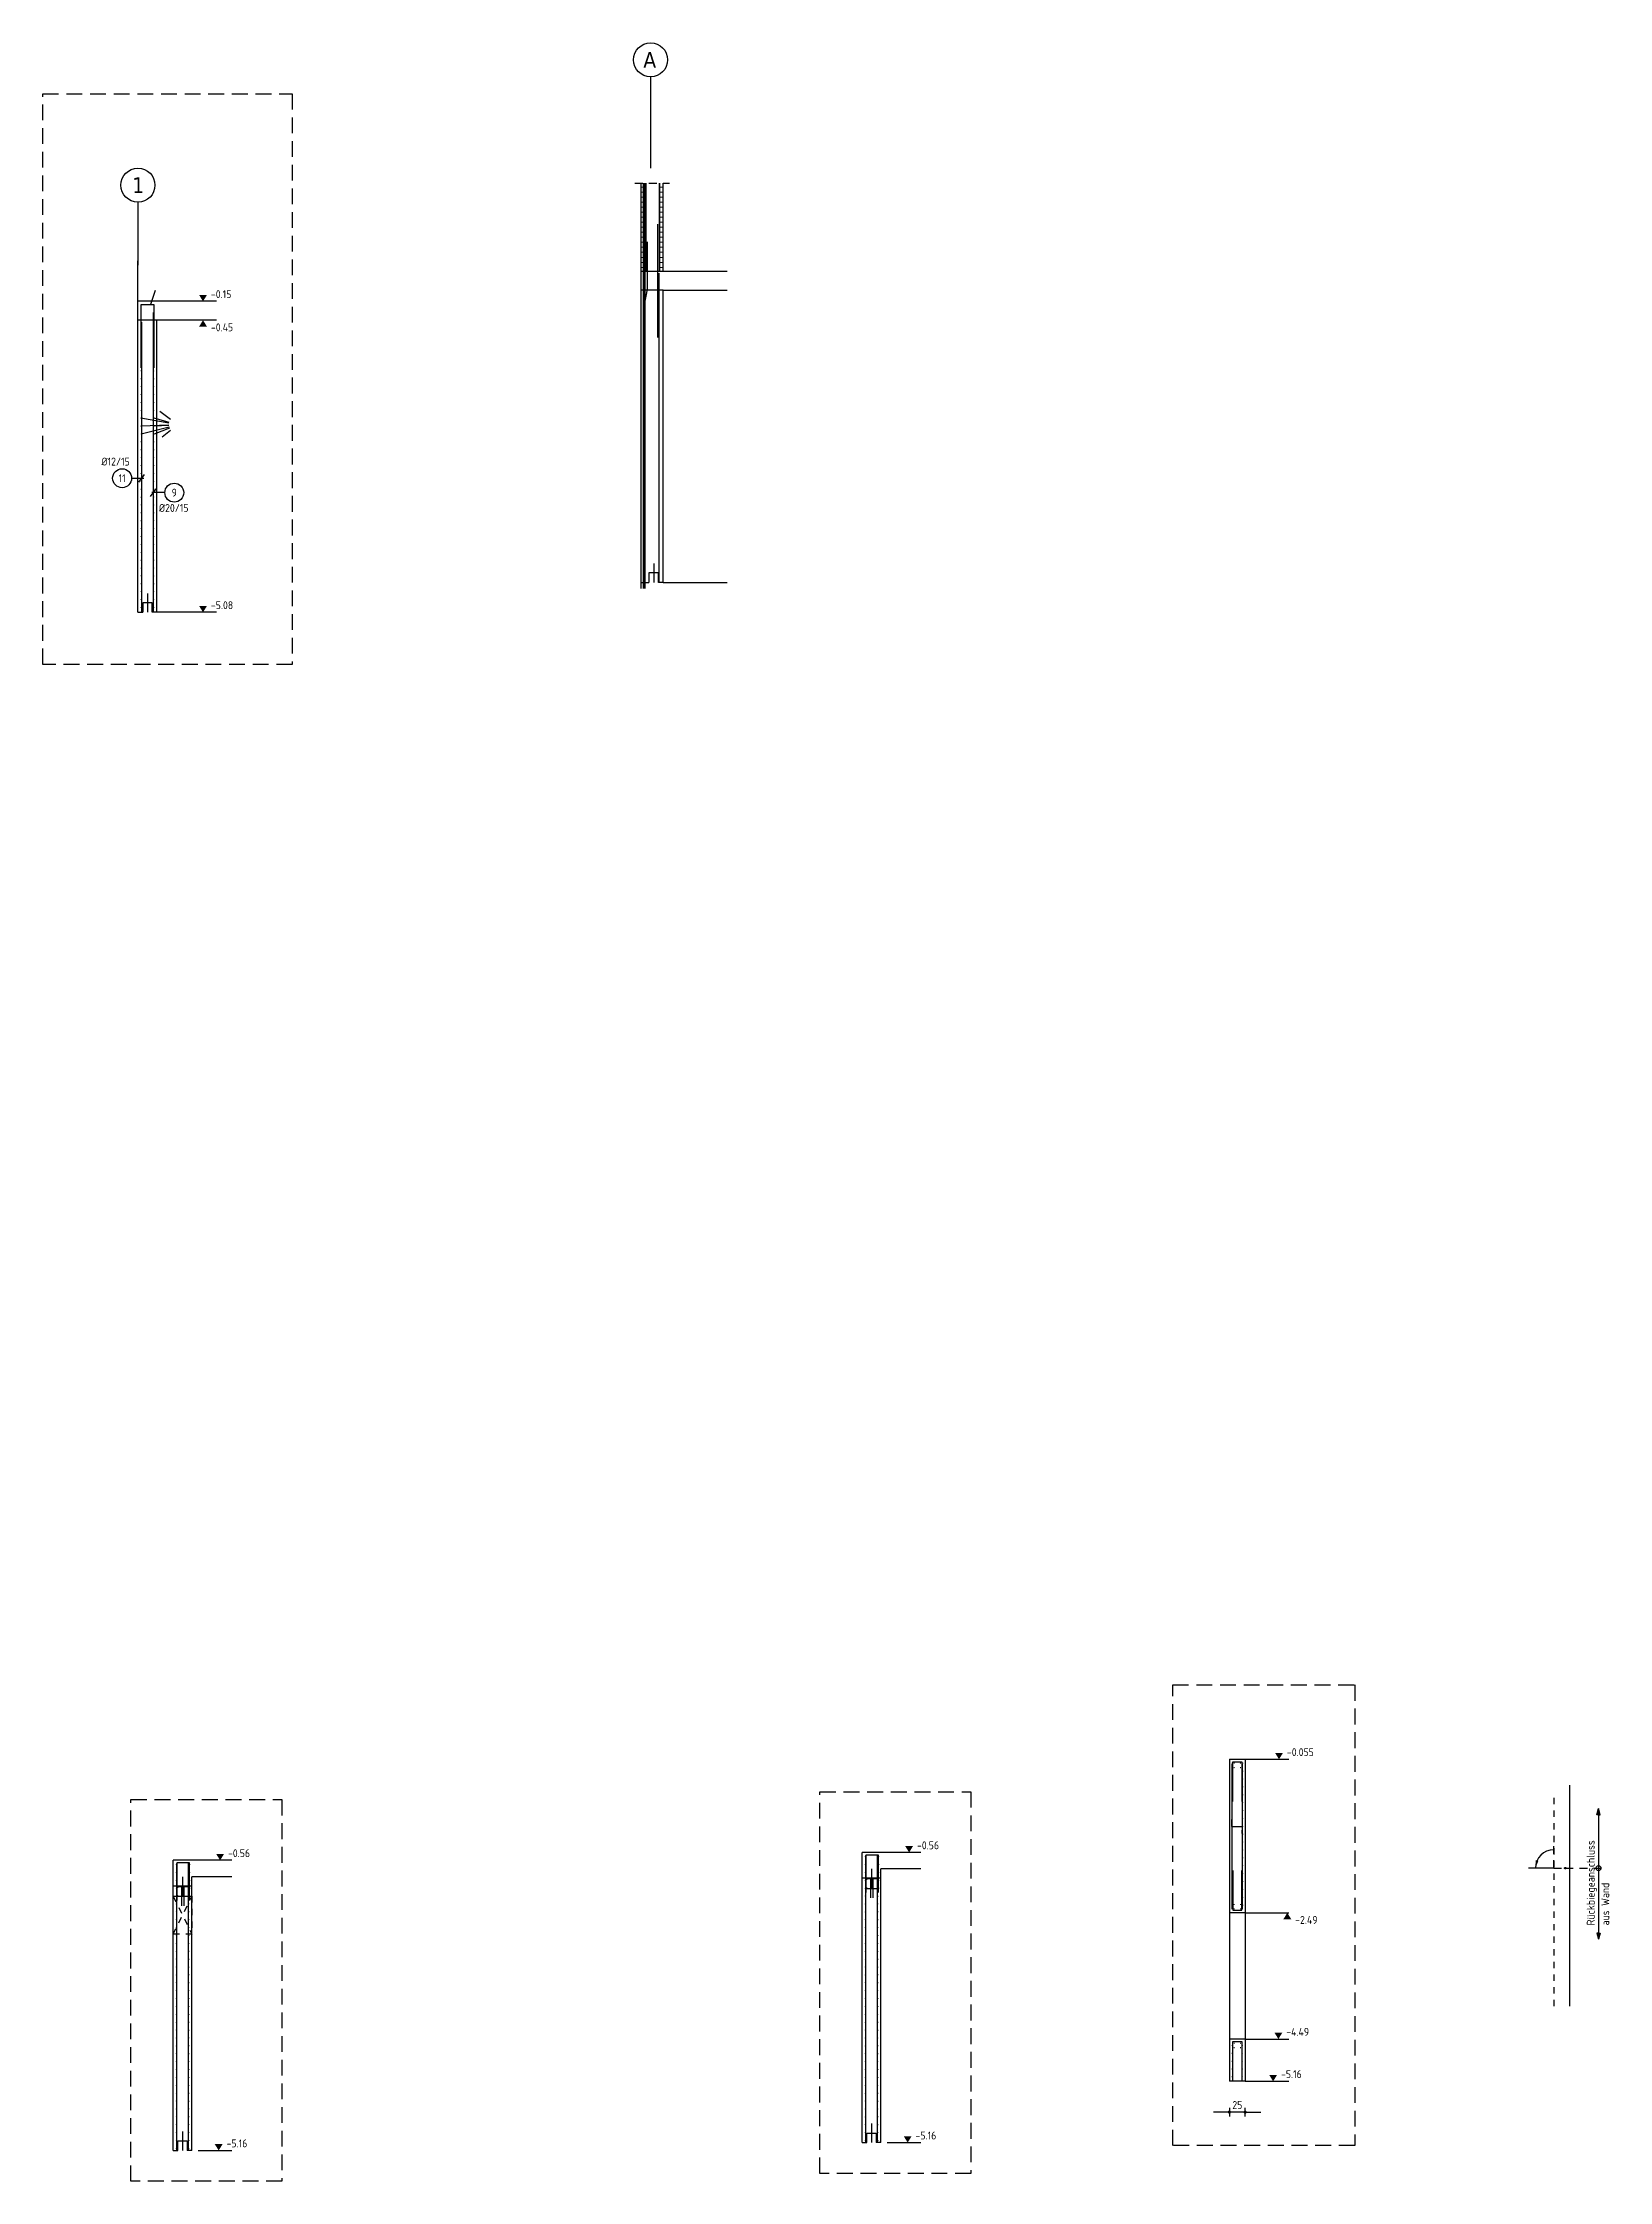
# Model space of a CAD drawing. Extents: x -30 to 112, y -12 to 52.
# Drawn here: x -29.7 to -4.87, y 5.88 to 39.79 of the extents above; entities that cross this region are included whole.
import ezdxf
from ezdxf.enums import TextEntityAlignment as Align

# ---------------------------------------------------------------- set-up
doc = ezdxf.new("R2010")
doc.units = 0
doc.header["$LTSCALE"] = 0.5
for name, pattern in [('AUSGEZOGEN', [1000.01, 1000, 0.01]), ('DASHED', [0.75, 0.5, -0.25]), ('DOT', [0.175, 0.05, -0.125]), ('HIDDEN', [0.375, 0.25, -0.125]), ('HIDDEN2', [0.187, 0.125, -0.062]), ('STRICHLINIE', [0.75, 0.5, -0.25]), ('VERDECKT', [0.375, 0.25, -0.125])]:
    doc.linetypes.add(name, pattern=pattern)
for name, color, linetype in [('ACHSEN', 7, 'Continuous'), ('AFB', 7, 'Continuous'), ('AFU', 7, 'Continuous'), ('BETON', 7, 'Continuous'), ('DETAIL', 7, 'Continuous'), ('DRUEBER', 7, 'Continuous'), ('HILFE', 7, 'Continuous'), ('koten', 7, 'Continuous'), ('MASSE', 7, 'Continuous'), ('OBJEKT', 7, 'Continuous'), ('RND', 7, 'Continuous'), ('RND-1', 7, 'Continuous'), ('SFP_Achsen', 7, 'Continuous'), ('TEXT', 7, 'Continuous'), ('WBZ', 7, 'Continuous')]:
    doc.layers.add(name, color=color, linetype=linetype)
doc.layers.add('NOPLOT', color=7, linetype='Continuous', plot=False)
doc.layers.add('zila_01_rb_02_stb-fertig_05_schraff', color=144, linetype='Continuous', lineweight=9)
doc.styles.add('helv', font='tahoma.ttf')
doc.styles.add('txt', font='isocp.shx')
doc.linetypes.add('AFU_50K', pattern='A,0.15,["/",Standard,S=0.2,R=0,X=-0.01,Y=-0.1],0.07,["/",Standard,S=0.2,R=0,X=-0.01,Y=-0.1],0.15', length=0.37)
doc.linetypes.add('AFU_50M', pattern='A,0.45,["/",Standard,S=0.2,R=0,X=-0.01,Y=-0.1],0.07,["/",Standard,S=0.2,R=0,X=-0.01,Y=-0.1],0.45', length=0.97)
doc.dimstyles.new('DOT_I', dxfattribs={"dimscale": 0.5, "dimtxt": 0.25, "dimasz": 0.25, "dimexe": 0.1, "dimexo": 0.3, "dimgap": 0.1, "dimtad": 1, "dimdec": 3, "dimzin": 3, "dimtxsty": 'txt', "dimblk": 'DOT', "dimblk1": 'DOT', "dimblk2": 'DOT', "dimsah": 1, "dimcen": 0.1, "dimse1": 1, "dimse2": 1, "dimazin": 0, "dimtfac": 1, "dimtdec": 4, "dimtix": 1, "dimtmove": 2, "dimatfit": 3, "dimfxl": 0, "dimtvp": 1, "dimtolj": 1, "dimtzin": 0, "dimarcsym": 0})

msp = doc.modelspace()

# ---------------------------------------------------------------- texts
at = {"layer": 'SFP_Achsen', "color": 6, "linetype": 'AUSGEZOGEN', "style": 'helv'}
for s, p in [('A', (-20.18194, 39.39132)), ('1', (-28.28649, 37.40225))]:
    msp.add_text(s, height=0.25, dxfattribs=at).set_placement(p)
at = {"layer": 'TEXT', "color": 7, "linetype": 'AUSGEZOGEN', "style": 'txt'}
for s, p in [('%%C12/15', (-28.7747, 33.08366)), ('%%C20/15', (-27.86266, 32.34886))]:
    msp.add_text(s, height=0.125, dxfattribs=at).set_placement(p)
for s, p in [('Rückbiegeanschluss', (-5.09911, 9.94032)), ('aus Wand ', (-4.86768, 9.94032))]:
    msp.add_text(s, height=0.125, rotation=90, dxfattribs=at).set_placement(p)

# ---------------------------------------------------------------- blocks, each defined once
blk = doc.blocks.new('okrd_o')
at = {"layer": 'koten', "color": 7, "linetype": 'Continuous'}
blk.add_solid([(-0.125, 0.202), (0.125, 0.202), (0, 0)], dxfattribs=at)
at = {"layer": 'koten', "style": 'txt'}
blk.add_attdef('OKRD', (0.25, 0.1), '', height=0.25, dxfattribs=at)
blk = doc.blocks.new('okrd_u')
at = {"layer": 'koten', "color": 7, "linetype": 'Continuous'}
blk.add_solid([(-0.125, -0.202), (0.125, -0.202), (0, 0)], dxfattribs=at)
at = {"layer": 'koten', "style": 'txt'}
blk.add_attdef('OKRD', (0.25, -0.35), '', height=0.25, dxfattribs=at)
blk = doc.blocks.new('RND_HIN')
at = {"layer": 'RND', "color": 7, "linetype": 'Continuous'}
blk.add_circle((0, 0), 0.3, dxfattribs=at)
at = {"layer": 'RND', "color": 7, "linetype": 'Continuous', "style": 'txt'}
blk.add_attdef('POSI', text='', height=0.25, dxfattribs=at).set_placement((0, 0), align=Align.MIDDLE)
blk = doc.blocks.new('lei_gre')
at = {"layer": 'RND', "color": 7, "linetype": 'Continuous'}
for p, q in [((-0.09, -0.12), (0.09, 0.12)), ((0, 0.15), (0, -0.15))]:
    blk.add_line(p, q, dxfattribs=at)
blk = doc.blocks.new('DOT')
at = {"layer": 'MASSE', "color": 7, "linetype": 'Continuous'}
for p, q in [((0, 0), (-1, 0)), ((0, 0.54), (0, -0.54))]:
    blk.add_line(p, q, dxfattribs=at)
at = {"layer": 'MASSE', "color": 7, "linetype": 'Continuous', "const_width": 0.2}
blk.add_lwpolyline([(-0.1, 0, 1), (0.1, 0, 1)], format="xyb", close=True, dxfattribs=at)
blk = doc.blocks.new('*D40')
at = {"layer": 'Defpoints', "color": 0, "linetype": 'AUSGEZOGEN', "transparency": 16777216}
for p in [(-10.89, 6.981), (-10.89, 6.981), (-10.64, 6.981)]:
    blk.add_point(p, dxfattribs=at)
at = {"layer": 'MASSE', "color": 0, "linetype": 'AUSGEZOGEN', "lineweight": -2, "transparency": 16777216}
for p, q in [((-11.015, 6.981), (-11.14, 6.981)), ((-10.64, 6.981), (-10.89, 6.981)), ((-10.515, 6.981), (-10.39, 6.981))]:
    blk.add_line(p, q, dxfattribs=at)
at = {"layer": 'MASSE', "color": 0, "linetype": 'AUSGEZOGEN', "lineweight": -2, "transparency": 16777216, "xscale": 0.125, "yscale": 0.125, "zscale": 0.125}
blk.add_blockref('DOT', (-10.89, 6.981), dxfattribs=at)
at = {"layer": 'MASSE', "color": 0, "linetype": 'AUSGEZOGEN', "lineweight": -2, "transparency": 16777216, "xscale": 0.125, "yscale": 0.125, "zscale": 0.125, "rotation": 180}
blk.add_blockref('DOT', (-10.64, 6.981), dxfattribs=at)
at = {"layer": 'MASSE', "color": 0, "linetype": 'AUSGEZOGEN', "transparency": 16777216, "insert": (-10.765, 7.093), "char_height": 0.125, "attachment_point": 5, "style": 'txt'}
blk.add_mtext('\\A1;25', dxfattribs=at)
blk = doc.blocks.new('PFEIL')
at = {"color": 7, "linetype": 'Continuous'}
blk.add_solid([(-1, -0.17), (-1, 0.17), (0, 0)], dxfattribs=at)
blk = doc.blocks.new('Pfeillinie')
at = {"layer": 'TEXT', "linetype": 'Continuous'}
blk.add_hatch(color=7, dxfattribs=at).paths.add_polyline_path([(0, 0), (-0.8, 0.2), (-0.8, 0), (-0.8, -0.2)])
at = {"layer": 'TEXT', "color": 7, "linetype": 'Continuous'}
for p, q in [((-0.8, 0), (-0.8, 0.2)), ((-0.8, 0.2), (0, 0)), ((-0.8, 0), (-0.8, -0.2)), ((-0.8, -0.2), (0, 0))]:
    blk.add_line(p, q, dxfattribs=at)

# ---------------------------------------------------------------- dimensions: what is measured, and where the dimension line sits
at = {"layer": 'MASSE', "color": 7, "linetype": 'AUSGEZOGEN'}
dim = msp.add_linear_dim(base=(-10.88959, 6.98058), p1=(-10.63959, 6.98058), p2=(-10.88959, 6.98058), dimstyle='DOT_I', override={"dimdec": 0, "dimlfac": 100}, dxfattribs=at)
dim.commit()
dim.dimension.update_dxf_attribs({"geometry": '*D40', "text_midpoint": (-10.76459, 7.09309)})

# ---------------------------------------------------------------- hatches: boundary and pattern name
at = {"layer": 'zila_01_rb_02_stb-fertig_05_schraff', "linetype": 'AUSGEZOGEN'}
h = msp.add_hatch(dxfattribs=at)
h.set_pattern_fill('ANSI37', color=102, scale=0.025, angle=-45)
h.set_pattern_definition([(0, (-3.32932, 243.31513), (2e-17, 0.079375), []), (90, (-3.32932, 243.31513), (-0.079375, 3e-17), [])])
h.paths.add_polyline_path([(-20.14289, 37.56209), (-20.21789, 37.56209), (-20.21789, 36.16209), (-20.14289, 36.16209)])
h.paths.add_polyline_path([(-19.86789, 37.56209), (-19.93289, 37.56209), (-19.93289, 36.16209), (-19.86789, 36.16209)])

# ---------------------------------------------------------------- linework, layer by layer
at = {"layer": 'ACHSEN', "color": 140, "linetype": 'AUSGEZOGEN'}
for p, q in [((-20.06789, 39.24522), (-20.06789, 37.79693)), ((-28.19588, 37.25798), (-28.19588, 36.25798))]:
    msp.add_line(p, q, dxfattribs=at)
at = {"layer": 'AFB', "color": 1, "linetype": 'AUSGEZOGEN'}
for p, q in [((-27.48904, 10.71266), (-27.48904, 10.41266)), ((-16.56481, 10.8374), (-16.56481, 10.5374))]:
    msp.add_line(p, q, dxfattribs=at)
at = {"layer": 'AFU', "color": 8, "linetype": 'AFU_50K'}
for p, q in [((-19.93289, 36.16209), (-20.14289, 36.16209)), ((-19.86789, 35.86209), (-20.21789, 35.86209)), ((-27.89588, 35.38746), (-28.19588, 35.38746)), ((-10.63959, 7.46945), (-10.88959, 7.46945))]:
    msp.add_line(p, q, dxfattribs=at)
at = {"layer": 'AFU', "color": 1, "linetype": 'AUSGEZOGEN'}
for p, q in [((-20.01789, 31.53209), (-20.01789, 31.23209)), ((-28.04588, 31.05746), (-28.04588, 30.75746)), ((-16.56482, 6.7974), (-16.56482, 6.4974)), ((-27.48905, 6.67266), (-27.48905, 6.37266))]:
    msp.add_line(p, q, dxfattribs=at)
at = {"layer": 'AFU', "color": 8, "linetype": 'AUSGEZOGEN'}
for p, q in [((-20.21789, 31.23209), (-20.09289, 31.23209)), ((-19.94289, 31.38209), (-20.09289, 31.38209)), ((-20.09289, 31.38209), (-20.09289, 31.23209)), ((-19.94289, 31.23209), (-19.94289, 31.38209)), ((-19.86789, 31.23209), (-19.94289, 31.23209)), ((-27.97088, 30.90746), (-28.12088, 30.90746)), ((-28.12088, 30.90746), (-28.12088, 30.75746)), ((-27.97088, 30.75746), (-27.97088, 30.90746)), ((-28.19588, 30.75746), (-28.12088, 30.75746)), ((-27.89588, 30.75746), (-27.97088, 30.75746)), ((-27.56405, 6.37266), (-27.56405, 6.52266)), ((-27.56405, 6.52266), (-27.41405, 6.52266)), ((-27.41405, 6.52266), (-27.41405, 6.37266)), ((-16.71482, 6.4974), (-16.63982, 6.4974)), ((-16.63982, 6.4974), (-16.63982, 6.6474)), ((-16.63982, 6.6474), (-16.48982, 6.6474)), ((-16.48982, 6.6474), (-16.48982, 6.4974)), ((-16.41482, 6.4974), (-16.48982, 6.4974)), ((-27.63905, 6.37266), (-27.56405, 6.37266)), ((-27.33905, 6.37266), (-27.41405, 6.37266))]:
    msp.add_line(p, q, dxfattribs=at)
at = {"layer": 'AFU', "color": 8, "linetype": 'AFU_50M'}
for p, q in [((-27.33904, 10.56266), (-27.63904, 10.56266)), ((-16.41481, 10.6874), (-16.71481, 10.6874))]:
    msp.add_line(p, q, dxfattribs=at)
at = {"layer": 'BETON', "color": 6, "linetype": 'AUSGEZOGEN'}
for p, q in [((-20.21789, 31.13209), (-20.21789, 37.56209)), ((-19.86789, 36.16209), (-19.86789, 37.56209)), ((-20.14289, 36.16209), (-20.21789, 36.16209)), ((-18.85195, 36.16209), (-19.93289, 36.16209)), ((-28.19588, 30.75746), (-28.19588, 35.68746)), ((-26.94803, 35.68746), (-28.19588, 35.68746)), ((-19.86789, 31.23209), (-19.86789, 35.86209)), ((-19.86789, 35.86209), (-18.85195, 35.86209)), ((-27.89588, 30.75746), (-27.89588, 35.38746)), ((-26.94803, 35.38746), (-27.89588, 35.38746)), ((-10.88959, 12.57445), (-10.63959, 12.57445)), ((-10.88959, 12.57445), (-10.88959, 10.13945)), ((-10.63959, 12.57445), (-10.63959, 10.13945)), ((-5.49745, 12.16247), (-5.49745, 8.66247)), ((-27.63904, 6.37266), (-27.63904, 10.97266)), ((-26.70573, 10.97266), (-27.63904, 10.97266)), ((-16.71481, 6.4974), (-16.71481, 11.0974)), ((-15.7815, 11.0974), (-16.71481, 11.0974)), ((-27.33904, 6.37266), (-27.33904, 10.71266)), ((-26.70573, 10.71266), (-27.33904, 10.71266)), ((-16.41481, 6.4974), (-16.41481, 10.8374)), ((-15.7815, 10.8374), (-16.41481, 10.8374)), ((-10.63959, 10.13945), (-10.88959, 10.13945)), ((-10.63959, 8.13945), (-10.88959, 8.13945)), ((-10.88959, 8.13945), (-10.88959, 7.46945)), ((-10.63959, 8.13945), (-10.63959, 7.46945))]:
    msp.add_line(p, q, dxfattribs=at)
at = {"layer": 'BETON', "color": 7, "linetype": 'AUSGEZOGEN'}
for p, q in [((-20.14289, 37.56209), (-20.14289, 36.16209)), ((-19.93289, 37.56209), (-19.93289, 36.16209))]:
    msp.add_line(p, q, dxfattribs=at)
at = {"layer": 'DETAIL', "color": 102, "linetype": 'STRICHLINIE'}
for points in [[(-29.70495, 29.93156), (-29.70495, 38.97712), (-25.74872, 38.97712), (-25.74872, 29.93156)], [(-11.78888, 6.44989), (-11.78888, 13.7519), (-8.90401, 13.7519), (-8.90401, 6.44989)], [(-28.30621, 5.88478), (-28.30621, 11.93476), (-25.91192, 11.93476), (-25.91192, 5.88478)], [(-17.38198, 6.00952), (-17.38198, 12.0595), (-14.98769, 12.0595), (-14.98769, 6.00952)]]:
    msp.add_lwpolyline(points, close=True, dxfattribs=at)
at = {"layer": 'DRUEBER', "color": 7, "linetype": 'DOT'}
msp.add_line((-5.74745, 11.96247), (-5.74745, 8.66247), dxfattribs=at)
at = {"layer": 'HILFE', "color": 102, "linetype": 'HIDDEN'}
msp.add_line((-20.31789, 37.56209), (-19.76789, 37.56209), dxfattribs=at)
at = {"layer": 'HILFE', "color": 102, "linetype": 'AUSGEZOGEN'}
for p, q in [((-19.86789, 31.23209), (-18.85195, 31.23209)), ((-26.94803, 30.75746), (-27.89588, 30.75746)), ((-10.63959, 12.57445), (-9.94988, 12.57445)), ((-10.63959, 10.13945), (-9.94988, 10.13945)), ((-10.63959, 8.13945), (-9.94988, 8.13945)), ((-10.63959, 7.46945), (-9.94988, 7.46945)), ((-16.31415, 6.4974), (-15.7815, 6.4974)), ((-27.23838, 6.37266), (-26.70573, 6.37266))]:
    msp.add_line(p, q, dxfattribs=at)
at = {"layer": 'NOPLOT', "color": 191, "linetype": 'Continuous'}
for p, q in [((-20.17789, 31.13209), (-20.17789, 37.56209)), ((-20.16589, 31.13209), (-20.16589, 37.56209)), ((-20.15389, 31.13209), (-20.15389, 37.56209))]:
    msp.add_line(p, q, dxfattribs=at)
at = {"layer": 'OBJEKT', "color": 7, "linetype": 'AUSGEZOGEN'}
for p, q in [((-28.19588, 35.68746), (-28.19588, 36.32987)), ((-10.88959, 10.13945), (-10.88959, 8.13945)), ((-10.63959, 10.13945), (-10.63959, 8.13945))]:
    msp.add_line(p, q, dxfattribs=at)
at = {"layer": 'RND', "color": 102, "linetype": 'AUSGEZOGEN'}
for p, q in [((-27.92458, 35.85678), (-27.99807, 35.63552)), ((-27.67806, 33.81583), (-27.8466, 33.93936)), ((-27.70472, 33.75364), (-28.15223, 33.83388)), ((-27.70701, 33.72256), (-28.15223, 33.70888)), ((-27.70281, 33.69166), (-28.14523, 33.58388)), ((-27.70151, 33.76764), (-27.93792, 33.83388)), ((-27.7069, 33.71997), (-27.93792, 33.70888)), ((-27.69747, 33.67434), (-27.93792, 33.58388)), ((-27.67699, 33.63705), (-27.81379, 33.53426)), ((-28.29667, 32.88251), (-28.10426, 32.88251)), ((-27.76973, 32.65408), (-27.97579, 32.65408))]:
    msp.add_line(p, q, dxfattribs=at)
at = {"layer": 'RND', "color": 102, "linetype": 'VERDECKT'}
msp.add_line((-5.56338, 10.84783), (-4.98839, 10.84783), dxfattribs=at)
at = {"layer": 'RND', "color": 1, "linetype": 'AUSGEZOGEN'}
for points in [[(-20.16589, 31.23209), (-20.16589, 35.63209), (-20.11589, 35.88209), (-20.11589, 36.63209)], [(-19.9524, 35.11209), (-19.9524, 36.91209)], [(-19.93257, 31.23209), (-19.93257, 36.13209)], [(-28.14588, 34.63552), (-28.14588, 35.63552), (-27.94588, 35.63552), (-27.94588, 34.63552)], [(-28.1382, 35.35746), (-28.1382, 30.75746)], [(-27.95193, 35.50746), (-27.95193, 30.75746)], [(-10.84441, 10.19666), (-10.84441, 12.49666)], [(-10.83459, 11.90445), (-10.83459, 12.53445), (-10.69459, 12.53445), (-10.69459, 11.90445)], [(-10.68476, 10.19666), (-10.68476, 12.49666)], [(-27.57941, 6.37266), (-27.57941, 10.92266)], [(-27.57164, 10.33634), (-27.57164, 10.93634), (-27.38164, 10.93634), (-27.38164, 10.33634)], [(-27.39327, 6.37266), (-27.39327, 10.92266)], [(-16.65518, 6.4974), (-16.65518, 11.0474)], [(-16.64741, 10.46108), (-16.64741, 11.06108), (-16.45741, 11.06108), (-16.45741, 10.46108)], [(-16.46904, 6.4974), (-16.46904, 11.0474)], [(-10.83459, 10.80945), (-10.83459, 10.17945), (-10.69459, 10.17945), (-10.69459, 10.80945)], [(-10.83459, 7.46945), (-10.83459, 8.09945), (-10.69459, 8.09945), (-10.69459, 7.46945)]]:
    msp.add_lwpolyline(points, dxfattribs=at)
at = {"layer": 'RND', "color": 7, "linetype": 'AUSGEZOGEN'}
for points, const_width in [([(-28.15223, 35.33388, 1), (-28.14523, 35.33388, 1)], 0.007), ([(-27.94492, 35.33388, 1), (-27.93792, 35.33388, 1)], 0.007), ([(-28.15223, 35.20888, 1), (-28.14523, 35.20888, 1)], 0.007), ([(-28.15223, 35.08388, 1), (-28.14523, 35.08388, 1)], 0.007), ([(-28.15223, 34.95888, 1), (-28.14523, 34.95888, 1)], 0.007), ([(-27.94492, 35.20888, 1), (-27.93792, 35.20888, 1)], 0.007), ([(-27.94492, 35.08388, 1), (-27.93792, 35.08388, 1)], 0.007), ([(-27.94492, 34.95888, 1), (-27.93792, 34.95888, 1)], 0.007), ([(-28.15223, 34.83388, 1), (-28.14523, 34.83388, 1)], 0.007), ([(-28.15223, 34.70888, 1), (-28.14523, 34.70888, 1)], 0.007), ([(-28.15223, 34.58388, 1), (-28.14523, 34.58388, 1)], 0.007), ([(-27.94492, 34.83388, 1), (-27.93792, 34.83388, 1)], 0.007), ([(-27.94492, 34.70888, 1), (-27.93792, 34.70888, 1)], 0.007), ([(-27.94492, 34.58388, 1), (-27.93792, 34.58388, 1)], 0.007), ([(-28.15223, 34.45888, 1), (-28.14523, 34.45888, 1)], 0.007), ([(-28.15223, 34.33388, 1), (-28.14523, 34.33388, 1)], 0.007), ([(-27.94492, 34.45888, 1), (-27.93792, 34.45888, 1)], 0.007), ([(-27.94492, 34.33388, 1), (-27.93792, 34.33388, 1)], 0.007), ([(-28.15223, 34.20888, 1), (-28.14523, 34.20888, 1)], 0.007), ([(-28.15223, 34.08388, 1), (-28.14523, 34.08388, 1)], 0.007), ([(-28.15223, 33.95888, 1), (-28.14523, 33.95888, 1)], 0.007), ([(-27.94492, 34.20888, 1), (-27.93792, 34.20888, 1)], 0.007), ([(-27.94492, 34.08388, 1), (-27.93792, 34.08388, 1)], 0.007), ([(-27.94492, 33.95888, 1), (-27.93792, 33.95888, 1)], 0.007), ([(-28.15223, 33.83388, 1), (-28.14523, 33.83388, 1)], 0.007), ([(-28.15223, 33.70888, 1), (-28.14523, 33.70888, 1)], 0.007), ([(-28.15223, 33.58388, 1), (-28.14523, 33.58388, 1)], 0.007), ([(-27.94492, 33.83388, 1), (-27.93792, 33.83388, 1)], 0.007), ([(-27.94492, 33.70888, 1), (-27.93792, 33.70888, 1)], 0.007), ([(-27.94492, 33.58388, 1), (-27.93792, 33.58388, 1)], 0.007), ([(-28.15223, 33.45888, 1), (-28.14523, 33.45888, 1)], 0.007), ([(-28.15223, 33.33388, 1), (-28.14523, 33.33388, 1)], 0.007), ([(-27.94492, 33.45888, 1), (-27.93792, 33.45888, 1)], 0.007), ([(-27.94492, 33.33388, 1), (-27.93792, 33.33388, 1)], 0.007), ([(-28.15223, 33.20888, 1), (-28.14523, 33.20888, 1)], 0.007), ([(-28.15223, 33.08388, 1), (-28.14523, 33.08388, 1)], 0.007), ([(-28.15223, 32.95888, 1), (-28.14523, 32.95888, 1)], 0.007), ([(-27.94492, 33.20888, 1), (-27.93792, 33.20888, 1)], 0.007), ([(-27.94492, 33.08388, 1), (-27.93792, 33.08388, 1)], 0.007), ([(-27.94492, 32.95888, 1), (-27.93792, 32.95888, 1)], 0.007), ([(-28.15223, 32.83388, 1), (-28.14523, 32.83388, 1)], 0.007), ([(-28.15223, 32.70888, 1), (-28.14523, 32.70888, 1)], 0.007), ([(-28.15223, 32.58388, 1), (-28.14523, 32.58388, 1)], 0.007), ([(-27.94492, 32.83388, 1), (-27.93792, 32.83388, 1)], 0.007), ([(-27.94492, 32.70888, 1), (-27.93792, 32.70888, 1)], 0.007), ([(-27.94492, 32.58388, 1), (-27.93792, 32.58388, 1)], 0.007), ([(-28.15223, 32.45888, 1), (-28.14523, 32.45888, 1)], 0.007), ([(-28.15223, 32.33388, 1), (-28.14523, 32.33388, 1)], 0.007), ([(-28.15223, 32.20888, 1), (-28.14523, 32.20888, 1)], 0.007), ([(-27.94492, 32.45888, 1), (-27.93792, 32.45888, 1)], 0.007), ([(-27.94492, 32.33388, 1), (-27.93792, 32.33388, 1)], 0.007), ([(-27.94492, 32.20888, 1), (-27.93792, 32.20888, 1)], 0.007), ([(-28.15223, 32.08388, 1), (-28.14523, 32.08388, 1)], 0.007), ([(-28.15223, 31.95888, 1), (-28.14523, 31.95888, 1)], 0.007), ([(-27.94492, 32.08388, 1), (-27.93792, 32.08388, 1)], 0.007), ([(-27.94492, 31.95888, 1), (-27.93792, 31.95888, 1)], 0.007), ([(-28.15223, 31.83388, 1), (-28.14523, 31.83388, 1)], 0.007), ([(-28.15223, 31.70888, 1), (-28.14523, 31.70888, 1)], 0.007), ([(-28.15223, 31.58388, 1), (-28.14523, 31.58388, 1)], 0.007), ([(-27.94492, 31.83388, 1), (-27.93792, 31.83388, 1)], 0.007), ([(-27.94492, 31.70888, 1), (-27.93792, 31.70888, 1)], 0.007), ([(-27.94492, 31.58388, 1), (-27.93792, 31.58388, 1)], 0.007), ([(-28.15223, 31.45888, 1), (-28.14523, 31.45888, 1)], 0.007), ([(-28.15223, 31.33388, 1), (-28.14523, 31.33388, 1)], 0.007), ([(-28.15223, 31.20888, 1), (-28.14523, 31.20888, 1)], 0.007), ([(-27.94492, 31.45888, 1), (-27.93792, 31.45888, 1)], 0.007), ([(-27.94492, 31.33388, 1), (-27.93792, 31.33388, 1)], 0.007), ([(-27.94492, 31.20888, 1), (-27.93792, 31.20888, 1)], 0.007), ([(-28.15223, 31.08388, 1), (-28.14523, 31.08388, 1)], 0.007), ([(-28.15223, 30.95888, 1), (-28.14523, 30.95888, 1)], 0.007), ([(-27.94492, 31.08388, 1), (-27.93792, 31.08388, 1)], 0.007), ([(-27.94492, 30.95888, 1), (-27.93792, 30.95888, 1)], 0.007), ([(-28.15223, 30.83388, 1), (-28.14523, 30.83388, 1)], 0.007), ([(-27.94492, 30.83388, 1), (-27.93792, 30.83388, 1)], 0.007), ([(-10.85406, 12.51147, 1), (-10.84706, 12.51147, 1)], 0.007), ([(-10.85406, 12.38647, 1), (-10.84706, 12.38647, 1)], 0.007), ([(-10.85406, 12.26147, 1), (-10.84706, 12.26147, 1)], 0.007), ([(-10.82019, 12.51189, 1), (-10.81019, 12.51189, 1)], 0.01), ([(-10.82019, 12.44189, 1), (-10.81019, 12.44189, 1)], 0.01), ([(-10.7198, 12.51189, 1), (-10.7098, 12.51189, 1)], 0.01), ([(-10.7198, 12.44189, 1), (-10.7098, 12.44189, 1)], 0.01), ([(-10.67828, 12.51147, 1), (-10.67128, 12.51147, 1)], 0.007), ([(-10.67828, 12.38647, 1), (-10.67128, 12.38647, 1)], 0.007), ([(-10.67828, 12.26147, 1), (-10.67128, 12.26147, 1)], 0.007), ([(-10.85406, 12.13647, 1), (-10.84706, 12.13647, 1)], 0.007), ([(-10.85406, 12.01147, 1), (-10.84706, 12.01147, 1)], 0.007), ([(-10.85406, 11.88647, 1), (-10.84706, 11.88647, 1)], 0.007), ([(-10.67828, 12.13647, 1), (-10.67128, 12.13647, 1)], 0.007), ([(-10.67828, 12.01147, 1), (-10.67128, 12.01147, 1)], 0.007), ([(-10.67828, 11.88647, 1), (-10.67128, 11.88647, 1)], 0.007), ([(-10.85406, 11.76147, 1), (-10.84706, 11.76147, 1)], 0.007), ([(-10.85406, 11.63647, 1), (-10.84706, 11.63647, 1)], 0.007), ([(-10.67828, 11.76147, 1), (-10.67128, 11.76147, 1)], 0.007), ([(-10.67828, 11.63647, 1), (-10.67128, 11.63647, 1)], 0.007), ([(-10.85406, 11.51147, 1), (-10.84706, 11.51147, 1)], 0.007), ([(-10.85406, 11.38647, 1), (-10.84706, 11.38647, 1)], 0.007), ([(-10.85406, 11.26147, 1), (-10.84706, 11.26147, 1)], 0.007), ([(-10.67828, 11.51147, 1), (-10.67128, 11.51147, 1)], 0.007), ([(-10.67828, 11.38647, 1), (-10.67128, 11.38647, 1)], 0.007), ([(-10.67828, 11.26147, 1), (-10.67128, 11.26147, 1)], 0.007), ([(-27.59359, 10.90557, 1), (-27.58659, 10.90557, 1)], 0.007), ([(-27.37381, 10.90557, 1), (-27.36681, 10.90557, 1)], 0.007), ([(-16.66937, 11.03032, 1), (-16.66237, 11.03032, 1)], 0.007), ([(-16.66937, 10.90532, 1), (-16.66237, 10.90532, 1)], 0.007), ([(-16.44959, 11.03032, 1), (-16.44259, 11.03032, 1)], 0.007), ([(-16.44959, 10.90532, 1), (-16.44259, 10.90532, 1)], 0.007), ([(-10.85406, 11.13647, 1), (-10.84706, 11.13647, 1)], 0.007), ([(-10.85406, 11.01147, 1), (-10.84706, 11.01147, 1)], 0.007), ([(-10.85406, 10.88647, 1), (-10.84706, 10.88647, 1)], 0.007), ([(-10.67828, 11.13647, 1), (-10.67128, 11.13647, 1)], 0.007), ([(-10.67828, 11.01147, 1), (-10.67128, 11.01147, 1)], 0.007), ([(-10.67828, 10.88647, 1), (-10.67128, 10.88647, 1)], 0.007), ([(-27.59359, 10.78057, 1), (-27.58659, 10.78057, 1)], 0.007), ([(-27.59359, 10.65557, 1), (-27.58659, 10.65557, 1)], 0.007), ([(-27.59359, 10.53057, 1), (-27.58659, 10.53057, 1)], 0.007), ([(-27.56508, 10.54117, 1), (-27.55708, 10.54117, 1)], 0.008), ([(-27.40591, 10.54117, 1), (-27.39791, 10.54117, 1)], 0.008), ([(-27.37381, 10.78057, 1), (-27.36681, 10.78057, 1)], 0.007), ([(-27.37381, 10.65557, 1), (-27.36681, 10.65557, 1)], 0.007), ([(-27.37381, 10.53057, 1), (-27.36681, 10.53057, 1)], 0.007), ([(-16.66937, 10.78032, 1), (-16.66237, 10.78032, 1)], 0.007), ([(-16.66937, 10.65532, 1), (-16.66237, 10.65532, 1)], 0.007), ([(-16.66937, 10.53032, 1), (-16.66237, 10.53032, 1)], 0.007), ([(-16.64207, 10.5375, 1), (-16.63407, 10.5375, 1)], 0.008), ([(-16.64085, 10.66591, 1), (-16.63285, 10.66591, 1)], 0.008), ([(-16.48168, 10.66591, 1), (-16.47368, 10.66591, 1)], 0.008), ([(-16.48168, 10.5375, 1), (-16.47368, 10.5375, 1)], 0.008), ([(-16.44959, 10.78032, 1), (-16.44259, 10.78032, 1)], 0.007), ([(-16.44959, 10.65532, 1), (-16.44259, 10.65532, 1)], 0.007), ([(-16.44959, 10.53032, 1), (-16.44259, 10.53032, 1)], 0.007), ([(-10.85406, 10.76147, 1), (-10.84706, 10.76147, 1)], 0.007), ([(-10.85406, 10.63647, 1), (-10.84706, 10.63647, 1)], 0.007), ([(-10.85406, 10.51147, 1), (-10.84706, 10.51147, 1)], 0.007), ([(-10.67828, 10.76147, 1), (-10.67128, 10.76147, 1)], 0.007), ([(-10.67828, 10.63647, 1), (-10.67128, 10.63647, 1)], 0.007), ([(-10.67828, 10.51147, 1), (-10.67128, 10.51147, 1)], 0.007), ([(-27.59359, 10.40557, 1), (-27.58659, 10.40557, 1)], 0.007), ([(-27.59359, 10.28057, 1), (-27.58659, 10.28057, 1)], 0.007), ([(-27.5663, 10.41276, 1), (-27.5583, 10.41276, 1)], 0.008), ([(-27.40591, 10.41276, 1), (-27.39791, 10.41276, 1)], 0.008), ([(-27.38831, 10.28057, 1), (-27.38131, 10.28057, 1)], 0.007), ([(-27.37381, 10.40557, 1), (-27.36681, 10.40557, 1)], 0.007), ([(-16.66937, 10.40532, 1), (-16.66237, 10.40532, 1)], 0.007), ([(-16.66937, 10.28032, 1), (-16.66237, 10.28032, 1)], 0.007), ([(-16.46408, 10.40532, 1), (-16.45708, 10.40532, 1)], 0.007), ([(-16.46408, 10.28032, 1), (-16.45708, 10.28032, 1)], 0.007), ([(-10.85406, 10.38647, 1), (-10.84706, 10.38647, 1)], 0.007), ([(-10.85406, 10.26147, 1), (-10.84706, 10.26147, 1)], 0.007), ([(-10.82019, 10.27239, 1), (-10.81019, 10.27239, 1)], 0.01), ([(-10.82019, 10.20239, 1), (-10.81019, 10.20239, 1)], 0.01), ([(-10.7198, 10.27239, 1), (-10.7098, 10.27239, 1)], 0.01), ([(-10.7198, 10.20239, 1), (-10.7098, 10.20239, 1)], 0.01), ([(-10.67828, 10.38647, 1), (-10.67128, 10.38647, 1)], 0.007), ([(-10.67828, 10.26147, 1), (-10.67128, 10.26147, 1)], 0.007), ([(-27.59359, 10.15557, 1), (-27.58659, 10.15557, 1)], 0.007), ([(-27.59359, 10.03057, 1), (-27.58659, 10.03057, 1)], 0.007), ([(-27.59359, 9.90557, 1), (-27.58659, 9.90557, 1)], 0.007), ([(-27.38831, 10.15557, 1), (-27.38131, 10.15557, 1)], 0.007), ([(-27.38831, 10.03057, 1), (-27.38131, 10.03057, 1)], 0.007), ([(-27.38831, 9.90557, 1), (-27.38131, 9.90557, 1)], 0.007), ([(-16.66937, 10.15532, 1), (-16.66237, 10.15532, 1)], 0.007), ([(-16.66937, 10.03032, 1), (-16.66237, 10.03032, 1)], 0.007), ([(-16.66937, 9.90532, 1), (-16.66237, 9.90532, 1)], 0.007), ([(-16.46408, 10.15532, 1), (-16.45708, 10.15532, 1)], 0.007), ([(-16.46408, 10.03032, 1), (-16.45708, 10.03032, 1)], 0.007), ([(-16.46408, 9.90532, 1), (-16.45708, 9.90532, 1)], 0.007), ([(-27.59359, 9.78057, 1), (-27.58659, 9.78057, 1)], 0.007), ([(-27.59359, 9.65557, 1), (-27.58659, 9.65557, 1)], 0.007), ([(-27.59359, 9.53057, 1), (-27.58659, 9.53057, 1)], 0.007), ([(-27.38831, 9.78057, 1), (-27.38131, 9.78057, 1)], 0.007), ([(-27.38831, 9.65557, 1), (-27.38131, 9.65557, 1)], 0.007), ([(-27.38831, 9.53057, 1), (-27.38131, 9.53057, 1)], 0.007), ([(-16.66937, 9.78032, 1), (-16.66237, 9.78032, 1)], 0.007), ([(-16.66937, 9.65532, 1), (-16.66237, 9.65532, 1)], 0.007), ([(-16.66937, 9.53032, 1), (-16.66237, 9.53032, 1)], 0.007), ([(-16.46408, 9.78032, 1), (-16.45708, 9.78032, 1)], 0.007), ([(-16.46408, 9.65532, 1), (-16.45708, 9.65532, 1)], 0.007), ([(-16.46408, 9.53032, 1), (-16.45708, 9.53032, 1)], 0.007), ([(-27.59359, 9.40557, 1), (-27.58659, 9.40557, 1)], 0.007), ([(-27.59359, 9.28057, 1), (-27.58659, 9.28057, 1)], 0.007), ([(-27.59359, 9.15557, 1), (-27.58659, 9.15557, 1)], 0.007), ([(-27.38831, 9.40557, 1), (-27.38131, 9.40557, 1)], 0.007), ([(-27.38831, 9.28057, 1), (-27.38131, 9.28057, 1)], 0.007), ([(-27.38831, 9.15557, 1), (-27.38131, 9.15557, 1)], 0.007), ([(-16.66937, 9.40532, 1), (-16.66237, 9.40532, 1)], 0.007), ([(-16.66937, 9.28032, 1), (-16.66237, 9.28032, 1)], 0.007), ([(-16.66937, 9.15532, 1), (-16.66237, 9.15532, 1)], 0.007), ([(-16.46408, 9.40532, 1), (-16.45708, 9.40532, 1)], 0.007), ([(-16.46408, 9.28032, 1), (-16.45708, 9.28032, 1)], 0.007), ([(-16.46408, 9.15532, 1), (-16.45708, 9.15532, 1)], 0.007), ([(-27.59359, 9.03057, 1), (-27.58659, 9.03057, 1)], 0.007), ([(-27.59359, 8.90557, 1), (-27.58659, 8.90557, 1)], 0.007), ([(-27.38831, 9.03057, 1), (-27.38131, 9.03057, 1)], 0.007), ([(-27.38831, 8.90557, 1), (-27.38131, 8.90557, 1)], 0.007), ([(-16.66937, 9.03032, 1), (-16.66237, 9.03032, 1)], 0.007), ([(-16.66937, 8.90532, 1), (-16.66237, 8.90532, 1)], 0.007), ([(-16.46408, 9.03032, 1), (-16.45708, 9.03032, 1)], 0.007), ([(-16.46408, 8.90532, 1), (-16.45708, 8.90532, 1)], 0.007), ([(-27.59359, 8.78057, 1), (-27.58659, 8.78057, 1)], 0.007), ([(-27.59359, 8.65557, 1), (-27.58659, 8.65557, 1)], 0.007), ([(-27.59359, 8.53057, 1), (-27.58659, 8.53057, 1)], 0.007), ([(-27.38831, 8.78057, 1), (-27.38131, 8.78057, 1)], 0.007), ([(-27.38831, 8.65557, 1), (-27.38131, 8.65557, 1)], 0.007), ([(-27.38831, 8.53057, 1), (-27.38131, 8.53057, 1)], 0.007), ([(-16.66937, 8.78032, 1), (-16.66237, 8.78032, 1)], 0.007), ([(-16.66937, 8.65532, 1), (-16.66237, 8.65532, 1)], 0.007), ([(-16.66937, 8.53032, 1), (-16.66237, 8.53032, 1)], 0.007), ([(-16.46408, 8.78032, 1), (-16.45708, 8.78032, 1)], 0.007), ([(-16.46408, 8.65532, 1), (-16.45708, 8.65532, 1)], 0.007), ([(-16.46408, 8.53032, 1), (-16.45708, 8.53032, 1)], 0.007), ([(-27.59359, 8.40557, 1), (-27.58659, 8.40557, 1)], 0.007), ([(-27.59359, 8.28057, 1), (-27.58659, 8.28057, 1)], 0.007), ([(-27.59359, 8.15557, 1), (-27.58659, 8.15557, 1)], 0.007), ([(-27.38831, 8.40557, 1), (-27.38131, 8.40557, 1)], 0.007), ([(-27.38831, 8.28057, 1), (-27.38131, 8.28057, 1)], 0.007), ([(-27.38831, 8.15557, 1), (-27.38131, 8.15557, 1)], 0.007), ([(-16.66937, 8.40532, 1), (-16.66237, 8.40532, 1)], 0.007), ([(-16.66937, 8.28032, 1), (-16.66237, 8.28032, 1)], 0.007), ([(-16.66937, 8.15532, 1), (-16.66237, 8.15532, 1)], 0.007), ([(-16.46408, 8.40532, 1), (-16.45708, 8.40532, 1)], 0.007), ([(-16.46408, 8.28032, 1), (-16.45708, 8.28032, 1)], 0.007), ([(-16.46408, 8.15532, 1), (-16.45708, 8.15532, 1)], 0.007), ([(-27.59359, 8.03057, 1), (-27.58659, 8.03057, 1)], 0.007), ([(-27.59359, 7.90557, 1), (-27.58659, 7.90557, 1)], 0.007), ([(-27.38831, 8.03057, 1), (-27.38131, 8.03057, 1)], 0.007), ([(-27.38831, 7.90557, 1), (-27.38131, 7.90557, 1)], 0.007), ([(-16.66937, 8.03032, 1), (-16.66237, 8.03032, 1)], 0.007), ([(-16.66937, 7.90532, 1), (-16.66237, 7.90532, 1)], 0.007), ([(-16.46408, 8.03032, 1), (-16.45708, 8.03032, 1)], 0.007), ([(-16.46408, 7.90532, 1), (-16.45708, 7.90532, 1)], 0.007), ([(-10.85406, 8.03878, 1), (-10.84706, 8.03878, 1)], 0.007), ([(-10.85406, 7.91378, 1), (-10.84706, 7.91378, 1)], 0.007), ([(-10.82019, 8.07228, 1), (-10.81019, 8.07228, 1)], 0.01), ([(-10.82019, 8.00228, 1), (-10.81019, 8.00228, 1)], 0.01), ([(-10.7198, 8.07228, 1), (-10.7098, 8.07228, 1)], 0.01), ([(-10.7198, 8.00228, 1), (-10.7098, 8.00228, 1)], 0.01), ([(-10.6868, 8.03878, 1), (-10.6798, 8.03878, 1)], 0.007), ([(-10.6868, 7.91378, 1), (-10.6798, 7.91378, 1)], 0.007), ([(-27.59359, 7.78057, 1), (-27.58659, 7.78057, 1)], 0.007), ([(-27.59359, 7.65557, 1), (-27.58659, 7.65557, 1)], 0.007), ([(-27.59359, 7.53057, 1), (-27.58659, 7.53057, 1)], 0.007), ([(-27.38831, 7.78057, 1), (-27.38131, 7.78057, 1)], 0.007), ([(-27.38831, 7.65557, 1), (-27.38131, 7.65557, 1)], 0.007), ([(-27.38831, 7.53057, 1), (-27.38131, 7.53057, 1)], 0.007), ([(-16.66937, 7.78032, 1), (-16.66237, 7.78032, 1)], 0.007), ([(-16.66937, 7.65532, 1), (-16.66237, 7.65532, 1)], 0.007), ([(-16.66937, 7.53032, 1), (-16.66237, 7.53032, 1)], 0.007), ([(-16.46408, 7.78032, 1), (-16.45708, 7.78032, 1)], 0.007), ([(-16.46408, 7.65532, 1), (-16.45708, 7.65532, 1)], 0.007), ([(-16.46408, 7.53032, 1), (-16.45708, 7.53032, 1)], 0.007), ([(-10.85406, 7.78878, 1), (-10.84706, 7.78878, 1)], 0.007), ([(-10.85406, 7.66378, 1), (-10.84706, 7.66378, 1)], 0.007), ([(-10.85406, 7.53878, 1), (-10.84706, 7.53878, 1)], 0.007), ([(-10.6868, 7.78878, 1), (-10.6798, 7.78878, 1)], 0.007), ([(-10.6868, 7.66378, 1), (-10.6798, 7.66378, 1)], 0.007), ([(-10.6868, 7.53878, 1), (-10.6798, 7.53878, 1)], 0.007), ([(-27.59359, 7.40557, 1), (-27.58659, 7.40557, 1)], 0.007), ([(-27.59359, 7.28057, 1), (-27.58659, 7.28057, 1)], 0.007), ([(-27.59359, 7.15557, 1), (-27.58659, 7.15557, 1)], 0.007), ([(-27.38831, 7.40557, 1), (-27.38131, 7.40557, 1)], 0.007), ([(-27.38831, 7.28057, 1), (-27.38131, 7.28057, 1)], 0.007), ([(-27.38831, 7.15557, 1), (-27.38131, 7.15557, 1)], 0.007), ([(-16.66937, 7.40532, 1), (-16.66237, 7.40532, 1)], 0.007), ([(-16.66937, 7.28032, 1), (-16.66237, 7.28032, 1)], 0.007), ([(-16.66937, 7.15532, 1), (-16.66237, 7.15532, 1)], 0.007), ([(-16.46408, 7.40532, 1), (-16.45708, 7.40532, 1)], 0.007), ([(-16.46408, 7.28032, 1), (-16.45708, 7.28032, 1)], 0.007), ([(-16.46408, 7.15532, 1), (-16.45708, 7.15532, 1)], 0.007), ([(-27.59359, 7.03057, 1), (-27.58659, 7.03057, 1)], 0.007), ([(-27.59359, 6.90557, 1), (-27.58659, 6.90557, 1)], 0.007), ([(-27.59359, 6.78057, 1), (-27.58659, 6.78057, 1)], 0.007), ([(-27.38831, 7.03057, 1), (-27.38131, 7.03057, 1)], 0.007), ([(-27.38831, 6.90557, 1), (-27.38131, 6.90557, 1)], 0.007), ([(-27.38831, 6.78057, 1), (-27.38131, 6.78057, 1)], 0.007), ([(-16.66937, 7.03032, 1), (-16.66237, 7.03032, 1)], 0.007), ([(-16.66937, 6.90532, 1), (-16.66237, 6.90532, 1)], 0.007), ([(-16.66937, 6.78032, 1), (-16.66237, 6.78032, 1)], 0.007), ([(-16.46408, 7.03032, 1), (-16.45708, 7.03032, 1)], 0.007), ([(-16.46408, 6.90532, 1), (-16.45708, 6.90532, 1)], 0.007), ([(-16.46408, 6.78032, 1), (-16.45708, 6.78032, 1)], 0.007), ([(-27.59359, 6.65557, 1), (-27.58659, 6.65557, 1)], 0.007), ([(-27.59359, 6.53057, 1), (-27.58659, 6.53057, 1)], 0.007), ([(-27.38831, 6.65557, 1), (-27.38131, 6.65557, 1)], 0.007), ([(-27.38831, 6.53057, 1), (-27.38131, 6.53057, 1)], 0.007), ([(-16.66937, 6.65532, 1), (-16.66237, 6.65532, 1)], 0.007), ([(-16.66937, 6.53032, 1), (-16.66237, 6.53032, 1)], 0.007), ([(-16.46408, 6.65532, 1), (-16.45708, 6.65532, 1)], 0.007), ([(-16.46408, 6.53032, 1), (-16.45708, 6.53032, 1)], 0.007), ([(-27.59359, 6.40557, 1), (-27.58659, 6.40557, 1)], 0.007), ([(-27.38831, 6.40557, 1), (-27.38131, 6.40557, 1)], 0.007)]:
    msp.add_lwpolyline(points, format="xyb", close=True, dxfattribs=dict(at, const_width=const_width))
at = {"layer": 'RND', "color": 102, "linetype": 'AUSGEZOGEN'}
msp.add_lwpolyline([(-5.03839, 11.79113), (-5.03839, 9.71991)], dxfattribs=at)
at = {"layer": 'RND', "color": 7, "linetype": 'AUSGEZOGEN'}
for points in [[(-27.50035, 10.25187), (-27.50035, 10.55187), (-27.58035, 10.55187), (-27.58035, 10.40187), (-27.39035, 10.40187), (-27.39035, 10.55187), (-27.47035, 10.55187), (-27.47035, 10.25187)], [(-16.57612, 10.37661), (-16.57612, 10.67661), (-16.65612, 10.67661), (-16.65612, 10.52661), (-16.46612, 10.52661), (-16.46612, 10.67661), (-16.54612, 10.67661), (-16.54612, 10.37661)]]:
    msp.add_lwpolyline(points, dxfattribs=at)
msp.add_circle((-5.03839, 10.84783), 0.04, dxfattribs=at)
at = {"layer": 'RND-1', "color": 1, "linetype": 'AUSGEZOGEN'}
msp.add_lwpolyline([(-10.85595, 11.61685), (-10.85595, 11.50685), (-10.68595, 11.50685), (-10.69553, 11.39727)], dxfattribs=at)
at = {"layer": 'SFP_Achsen', "color": 7, "linetype": 'AUSGEZOGEN'}
for centre in [(-20.06789, 39.5157), (-28.19588, 37.52845)]:
    msp.add_circle(centre, 0.27048, dxfattribs=at)
at = {"layer": 'TEXT', "color": 7, "linetype": 'VERDECKT'}
msp.add_line((-5.74744, 10.84783), (-5.56338, 10.84783), dxfattribs=at)
msp.add_lwpolyline([(-5.74744, 10.84783), (-5.74744, 11.24783)], dxfattribs=at)
at = {"layer": 'TEXT', "color": 1, "linetype": 'AUSGEZOGEN'}
msp.add_lwpolyline([(-5.74744, 10.84783), (-6.14744, 10.84783)], dxfattribs=at)
at = {"layer": 'TEXT', "color": 7, "linetype": 'VERDECKT'}
msp.add_circle((-5.56338, 10.84783), 0.01203, dxfattribs=at)
at = {"layer": 'TEXT', "color": 102, "linetype": 'AUSGEZOGEN'}
msp.add_arc((-5.74744, 10.84783), 0.29038, 90, 180, dxfattribs=at)
at = {"layer": 'WBZ', "color": 102, "linetype": 'HIDDEN2'}
for p, q in [((-27.63904, 9.80266), (-27.33904, 10.40266)), ((-27.63904, 10.40266), (-27.33904, 9.80266))]:
    msp.add_line(p, q, dxfattribs=at)
msp.add_lwpolyline([(-27.33904, 9.80266), (-27.63904, 9.80266), (-27.63904, 10.40266), (-27.33904, 10.40266)], close=True, dxfattribs=at)

# ---------------------------------------------------------------- block references
at = {"layer": 'koten', "color": 7, "linetype": 'DASHED', "xscale": 0.5, "yscale": 0.5, "zscale": 0.5}
for p, values in [((-27.16387, 35.68746), {'OKRD': '-0.15'}), ((-27.16387, 30.75746), {'OKRD': '-5.08'})]:
    msp.add_blockref('okrd_o', p, dxfattribs=at).add_auto_attribs(values)
at = {"layer": 'koten', "color": 7, "linetype": 'AUSGEZOGEN', "xscale": 0.5, "yscale": 0.5, "zscale": 0.5}
for name, p, values in [('okrd_u', (-27.16387, 35.38746), {'OKRD': '-0.45'}), ('okrd_o', (-10.19678, 7.46945), {'OKRD': '-5.16'})]:
    msp.add_blockref(name, p, dxfattribs=at).add_auto_attribs(values)
at = {"layer": 'koten', "color": 7, "linetype": 'AUSGEZOGEN'}
ref = msp.add_blockref('okrd_o', (-10.10341, 12.57445), dxfattribs=dict(at, xscale=0.5, yscale=0.5, zscale=0.5))
ref.add_attrib('OKRD', '-0.055', (-9.97841, 12.62445), dxfattribs={"layer": '0', "color": 0, "linetype": 'ByBlock', "height": 0.125, "style": 'txt'})
at = {"layer": 'koten', "color": 102, "linetype": 'AUSGEZOGEN', "xscale": 0.5, "yscale": 0.5, "zscale": 0.5}
for p in [(-15.96865, 11.0974), (-26.89288, 10.97266)]:
    msp.add_blockref('okrd_o', p, dxfattribs=at).add_auto_attribs({'OKRD': '-0.56'})
at = {"layer": 'koten', "color": 1, "linetype": 'AUSGEZOGEN', "xscale": 0.5, "yscale": 0.5, "zscale": 0.5}
for name, p, values in [('okrd_u', (-9.97217, 10.13945), {'OKRD': '-2.49'}), ('okrd_o', (-10.11334, 8.13945), {'OKRD': '-4.49'})]:
    msp.add_blockref(name, p, dxfattribs=at).add_auto_attribs(values)
at = {"layer": 'koten', "color": 7, "linetype": 'AUSGEZOGEN'}
ref = msp.add_blockref('okrd_o', (-26.91563, 6.37266), dxfattribs=dict(at, xscale=0.5, yscale=0.5, zscale=0.5))
ref.add_attrib('OKRD', '-5.16', (-26.79063, 6.42266), dxfattribs={"layer": '0', "color": 0, "linetype": 'ByBlock', "height": 0.125, "style": 'txt'})
ref = msp.add_blockref('okrd_o', (-15.9914, 6.4974), dxfattribs=dict(at, xscale=0.5, yscale=0.5, zscale=0.5))
ref.add_attrib('OKRD', '-5.16', (-15.8664, 6.5474), dxfattribs={"layer": '0', "color": 0, "linetype": 'ByBlock', "height": 0.125, "style": 'txt'})
at = {"layer": 'RND', "color": 7, "linetype": 'AUSGEZOGEN', "xscale": 0.5, "yscale": 0.5, "zscale": 0.5}
for p, values in [((-28.44667, 32.88251), {'POSI': '11'}), ((-27.61973, 32.65408), {'POSI': '9'})]:
    msp.add_blockref('RND_HIN', p, dxfattribs=at).add_auto_attribs(values)
for p in [(-28.1382, 32.88251), (-27.95193, 32.65408)]:
    msp.add_blockref('lei_gre', p, dxfattribs=at)
at = {"layer": 'RND', "color": 102, "linetype": 'AUSGEZOGEN', "xscale": 0.125, "yscale": 0.125, "zscale": 0.125}
for p, rotation in [((-5.03839, 11.79113), 90), ((-5.03839, 9.71991), 270)]:
    msp.add_blockref('Pfeillinie', p, dxfattribs=dict(at, rotation=rotation))
at = {"layer": 'TEXT', "color": 102, "linetype": 'AUSGEZOGEN', "xscale": 0.1250000000000026, "yscale": 0.1250000000000026, "zscale": 0.1250000000000026, "rotation": 257.7590209791267}
msp.add_blockref('PFEIL', (-6.03782, 10.84783), dxfattribs=at)

msp.set_redraw_order([(e.dxf.handle, doc.entitydb.next_handle()) for e in msp.query("TEXT MTEXT ATTDEF DIMENSION ARC_DIMENSION")])  # texts and dimensions are drawn at this point

doc.saveas('drawing.dxf')
